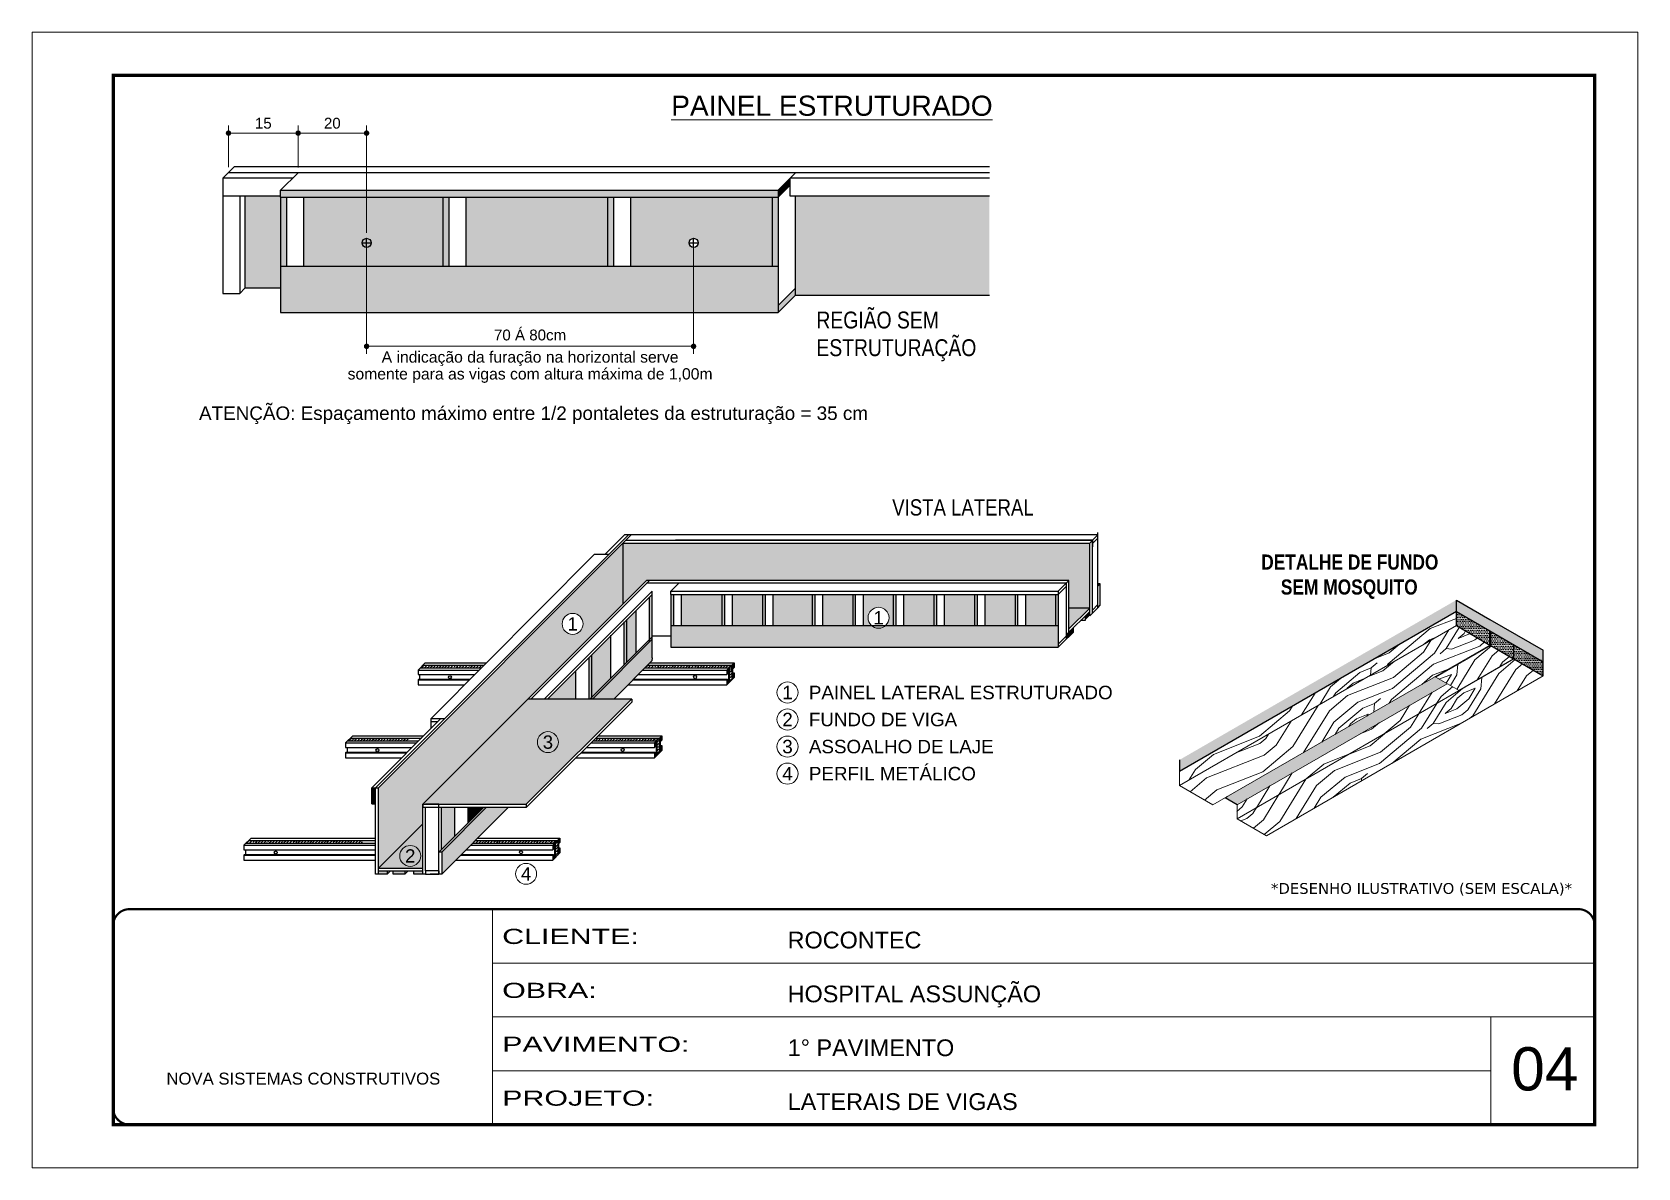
# Model space of a CAD drawing. Extents: x 137137 to 143418, y 10464 to 34486.
# Drawn here: x 141906 to 143391, y 33436 to 34486 of the extents above; entities that cross this region are included whole.
import ezdxf
from ezdxf.enums import TextEntityAlignment as Align

# ---------------------------------------------------------------- set-up
doc = ezdxf.new("R2010")
doc.units = 0
doc.linetypes.add('CONTINUO', pattern=[0])
doc.linetypes.add('DASHED', pattern=[0.75, 0.5, -0.25])
for name, color, linetype, lineweight in [('CARIMBO', 255, 'Continuous', 9), ('Demarcação 1', 251, 'Continuous', 9), ('Folhas', 255, 'Continuous', 9), ('fundo', 100, 'Continuous', 9), ('Madeira', 126, 'Continuous', 18), ('SARRAFO DE PRESSAO', 251, 'DASHED', 9)]:
    doc.layers.add(name, color=color, linetype=linetype, lineweight=lineweight)
for name, color, linetype in [('COTA', 241, 'Continuous'), ('HACHURA MADEIRAS', 1, 'Continuous'), ('material do compensado', 7, 'Continuous'), ('texto', 7, 'Continuous')]:
    doc.layers.add(name, color=color, linetype=linetype)
doc.layers.add('Demarcação 2', color=7, linetype='Continuous', lineweight=9, true_color=0xe0e0e0)
doc.styles.add('ARIAL', font='arial.ttf')
doc.styles.add('CESAR1', font='arial.ttf', dxfattribs={"oblique": 15})
doc.styles.add('ROMANC', font='techb___.ttf', dxfattribs={"height": 2.5})
doc.styles.get("Standard").update_dxf_attribs({"font": 'arial.ttf'})
doc.styles.add('stylellllll', font='verdana.ttf', dxfattribs={"height": 2})
doc.styles.add('Tecnologia', font='')
doc.styles.add('texto', font='ARIALN.TTF')
doc.styles.get('Tecnologia').set_extended_font_data('Forgotten Futurist')
doc.dimstyles.new('1x', dxfattribs={"dimtxt": 10, "dimasz": 5, "dimexe": 7, "dimexo": 5, "dimgap": 4, "dimtad": 1, "dimdec": 1, "dimdsep": 46, "dimtxsty": 'Standard', "dimblk": 'DOT', "dimcen": 0.09, "dimclrd": 4, "dimclre": 4, "dimclrt": 2, "dimadec": 0, "dimazin": 2, "dimtfac": 1, "dimtdec": 1, "dimtmove": 0, "dimatfit": 3, "dimldrblk": 'DOT', "dimfxl": 1, "dimtolj": 1, "dimtzin": 0, "dimlwd": 9, "dimlwe": 9, "dimarcsym": 0})
pattern_1 = [(45, (139684.7947, 82125.0667), (0.99436891, 3.64601934), [4.6875, -0.9375, 0, -0.9375])]
pattern_2 = [(355, (93558.12, 31088.22), (111.07494, 93.20294), [5.12645, -97.40264]), (85, (93602.1, 31120.39), (-93.20294, 111.07494), [10.2529, -92.27619]), (40, (93580.78, 31111.97), (8.936, 102.13894), [7.24881, -21.74642, 7.24881, -14.497615, 50.751904, -43.50449]), (40, (93552.566, 31083.56), (8.936, 102.13894), [7.24983, -14.49967, 7.24983, -115.99871]), (40, (93589.21, 31090.646), (8.936, 102.13894), [7.24983, -137.7482]), (40, (93598.976, 31084.645), (8.936, 102.13894), [7.24983, -137.7482]), (40, (93584.55, 31096.2), (8.936, 102.13894), [7.24983, -137.7482]), (40, (93579.89, 31101.75), (8.936, 102.13894), [14.49967, -130.49838]), (40, (93612.125, 31176.124), (8.936, 102.13894), [14.49967, -130.49838]), (40, (93570.12, 31107.754), (8.936, 102.13894), [28.99933, -115.99871]), (40, (93565.46, 31113.31), (8.936, 102.13894), [28.99933, -115.99871]), (40, (93634.53, 31138.14), (8.936, 102.13894), [28.99933, -115.99871]), (40, (93561.25, 31123.97), (8.936, 102.13894), [21.7497, -123.24834]), (40, (93542.16, 31141.08), (8.936, 102.13894), [21.7497, -123.24834]), (40, (93551.48, 31129.97), (8.936, 102.13894), [21.7497, -123.24834]), (40, (93620.55, 31154.8), (8.936, 102.13894), [36.24951, -108.74853]), (40, (93610.785, 31160.8), (8.936, 102.13894), [36.24951, -108.74853]), (40, (93618.765, 31134.375), (8.936, 102.13894), [50.74931, -94.24873]), (21.56505, (93569.228, 31097.54), (102.138945, -8.936), [11.4631, -217.79893]), (21.56505, (93592.336, 31126.395), (102.138945, -8.936), [11.4631, -217.79893]), (21.56505, (93586.336, 31116.628), (102.138945, -8.936), [11.4631, -217.79893]), (21.56505, (93563.227, 31087.773), (102.138945, -8.936), [22.9262, -206.33583]), (21.56505, (93587.676, 31131.95), (102.138945, -8.936), [34.3893, -194.87273]), (21.56505, (93577.91, 31137.95), (102.138945, -8.936), [45.8524, -183.40963]), (21.56505, (93568.14, 31143.95), (102.138945, -8.936), [45.8524, -183.40963]), (21.56505, (93555.5, 31175.93), (102.138945, -8.936), [45.8524, -183.40963]), (21.56505, (93554.61, 31165.718), (102.138945, -8.936), [57.3155, -171.94653]), (21.56505, (93558.82, 31155.057), (102.138945, -8.936), [57.3155, -171.94653]), (58.43495, (93590.996, 31111.074), (8.936, 102.138945), [11.4631, -217.79893]), (58.43495, (93574.78, 31102.2), (8.936, 102.138945), [11.4631, -217.79893]), (58.43495, (93558.12, 31088.22), (8.936, 102.138945), [22.9262, -206.33583]), (58.43495, (93590.1, 31100.86), (8.936, 102.138945), [22.9262, -206.33583]), (58.43495, (93547.46, 31084.006), (8.936, 102.138945), [34.3893, -194.87273]), (58.43495, (93537.246, 31084.9), (8.936, 102.138945), [45.8524, -183.40963]), (58.43495, (93629.617, 31081.965), (8.936, 102.138945), [45.8524, -183.40963]), (58.43495, (93594.762, 31095.306), (8.936, 102.138945), [45.8524, -183.40963]), (58.43495, (93614.297, 31083.305), (8.936, 102.138945), [57.3155, -171.94653]), (58.43495, (93604.53, 31089.306), (8.936, 102.138945), [57.3155, -171.94653])]
pattern_3 = [(0, (104450.6372, 23334.2683), (0.82275303, 1.645506056), [0, -1.645506056])]

msp = doc.modelspace()

# ---------------------------------------------------------------- texts
at = {"style": 'stylellllll'}
msp.add_text('*DESENHO ILUSTRATIVO (SEM ESCALA)*', height=10, dxfattribs=at).set_placement((143329.87, 33689.11), align=Align.RIGHT)
at = {"layer": 'CARIMBO', "linetype": 'Continuous', "ltscale": 2, "style": 'ARIAL'}
msp.add_text('%%UPAINEL ESTRUTURADO', height=18.59, dxfattribs=at).set_placement((142645.45, 34408.45), align=Align.CENTER)
at = {"layer": 'CARIMBO', "linetype": 'Continuous', "ltscale": 2, "style": 'texto'}
for s, height, p in [('REGIÃO SEM', 15.6, (142631.11, 34211.82)), ('ESTRUTURAÇÃO', 15.6, (142631.11, 34186.25)), ('VISTA LATERAL', 15, (142701.21, 34038.89))]:
    msp.add_text(s, height=height, dxfattribs=at).set_placement(p)
at = {"layer": 'CARIMBO', "color": 2, "style": 'ARIAL'}
for s, height, p in [('A indicação da furação na horizontal serve', 10.4, (142366.31, 34185.44)), ('somente para as vigas com altura máxima de 1,00m', 10.4, (142366.31, 34169.84)), ('ATENÇÃO: Espaçamento máximo entre 1/2 pontaletes da estruturação = 35 cm  ', 12.48, (142374.33, 34133.47))]:
    msp.add_text(s, height=height, dxfattribs=at).set_placement(p, align=Align.MIDDLE_CENTER)
at = {"layer": 'CARIMBO', "style": 'ARIAL'}
for s, height, p in [('1', 12.32, (142688.6, 33944.37)), ('1', 12.32, (142405.66, 33938.7)), ('1', 12.44, (142604.39, 33875.27)), ('2', 12.44, (142604.39, 33850.27)), ('3', 12.32, (142382.8, 33829.38)), ('3', 12.44, (142604.39, 33825.27)), ('4', 12.44, (142604.39, 33800.27)), ('2', 12.32, (142255.47, 33724.17)), ('4', 12.32, (142362.62, 33707.61))]:
    msp.add_text(s, height=height, dxfattribs=at).set_placement(p, align=Align.MIDDLE_CENTER)
at = {"layer": 'CARIMBO', "style": 'CESAR1'}
for s, p in [('PAINEL LATERAL ESTRUTURADO', (142624.16, 33875.27)), ('FUNDO DE VIGA', (142624.16, 33850.27)), ('ASSOALHO DE LAJE', (142624.16, 33825.27)), ('PERFIL METÁLICO', (142624.16, 33800.27))]:
    msp.add_text(s, height=12.436, dxfattribs=at).set_placement(p, align=Align.MIDDLE_LEFT)
at = {"layer": 'CARIMBO', "style": 'ARIAL'}
msp.add_text('04', height=40, dxfattribs=at).set_placement((143273.65, 33507.34))
at = {"layer": 'texto', "style": 'ROMANC'}
for s, p in [('DETALHE DE FUNDO ', (143126.6, 33995.85)), ('SEM MOSQUITO', (143123.86, 33972.8))]:
    msp.add_text(s, height=14, dxfattribs=at).set_placement(p, align=Align.MIDDLE_CENTER)

# ---------------------------------------------------------------- blocks, each defined once
blk = doc.blocks.new('9999999999')
at = {"color": 30, "linetype": 'CONTINUO'}
for p, q in [((98564.6, 34230.2), (98564.6, 34429.4)), ((98564.6, 34379.6), (99584, 34379.6)), ((98564.6, 34329.8), (99488, 34329.8)), ((99584, 34329.8), (99488, 34329.8)), ((99488, 34329.8), (99488, 34230.2)), ((98564.6, 34280), (99488, 34280))]:
    blk.add_line(p, q, dxfattribs=at)
at = {"color": 30, "linetype": 'CONTINUO', "const_width": 2}
blk.add_lwpolyline([(99584, 34230.2), (99584, 34414.4, 0.414214), (99569, 34429.4), (98229, 34429.4, 0.414214), (98214, 34414.4), (98214, 34245.2, 0.414214), (98229, 34230.2), (99584, 34230.2)], format="xyb", dxfattribs=at)
at = {"layer": 'Folhas'}
blk.add_lwpolyline([(98139, 34190.2), (99624, 34190.2), (99624, 35240.2), (98139, 35240.2)], close=True, dxfattribs=at)
at = {"layer": 'Folhas', "color": 30, "const_width": 3}
blk.add_lwpolyline([(98214, 34230.2), (99584, 34230.2), (99584, 35200.2), (98214, 35200.2)], close=True, dxfattribs=at)
at = {"color": 7, "linetype": 'Continuous', "ltscale": 5, "style": 'ARIAL'}
for s, height, p in [('ROCONTEC', 15.48, (98837.7, 34393.1)), ('HOSPITAL ASSUNÇÃO', 15.483, (98837.7, 34343.3)), ('1° PAVIMENTO', 15.483, (98837.7, 34293.5)), ('NOVA SISTEMAS CONSTRUTIVOS', 11.059, (98263.2, 34267.2)), ('LATERAIS DE VIGAS', 15.483, (98837.7, 34243.7))]:
    blk.add_text(s, height=height, dxfattribs=at).set_placement(p)
at = {"layer": 'Folhas', "color": 7, "style": 'Tecnologia', "width": 1.5}
for s, p in [('CLIENTE:', (98573.7, 34397.2)), ('OBRA:', (98573.7, 34347.3)), ('PAVIMENTO:', (98573.7, 34297.5)), ('PROJETO:', (98573.7, 34247.7))]:
    blk.add_text(s, height=14, dxfattribs=at).set_placement(p)
blk = doc.blocks.new('_Dot')
at = {"color": 0, "linetype": 'ByBlock', "lineweight": -2}
blk.add_line((-0.5, 0), (-1, 0), dxfattribs=at)
at = {"color": 0, "linetype": 'ByBlock', "const_width": 0.5}
blk.add_lwpolyline([(-0.25, 0, 1), (0.25, 0, 1)], format="xyb", close=True, dxfattribs=at)
blk = doc.blocks.new('*D8')
at = {"layer": 'COTA', "color": 4, "lineweight": 9, "transparency": 16777216}
for p, q in [((142087.4, 34361), (142087.4, 34399.4)), ((142151.8, 34360.6), (142151.8, 34399.4)), ((142092.4, 34392.4), (142146.8, 34392.4))]:
    blk.add_line(p, q, dxfattribs=at)
at = {"layer": 'Defpoints', "color": 0, "transparency": 16777216}
for p in [(142151.8, 34392.4), (142087.4, 34356), (142151.8, 34355.6)]:
    blk.add_point(p, dxfattribs=at)
at = {"layer": 'COTA', "color": 4, "lineweight": 9, "transparency": 16777216, "xscale": 5, "yscale": 5, "zscale": 5, "rotation": 180}
blk.add_blockref('_Dot', (142087.4, 34392.4), dxfattribs=at)
at = {"layer": 'COTA', "color": 4, "lineweight": 9, "transparency": 16777216, "xscale": 5, "yscale": 5, "zscale": 5}
blk.add_blockref('_Dot', (142151.8, 34392.4), dxfattribs=at)
at = {"layer": 'COTA', "color": 2, "transparency": 16777216, "insert": (142119.6, 34401.5), "char_height": 10, "attachment_point": 5}
blk.add_mtext('\\A1;15', dxfattribs=at)
blk = doc.blocks.new('*D9')
at = {"layer": 'COTA', "color": 4, "lineweight": 9, "transparency": 16777216}
for p, q in [((142151.8, 34360.6), (142151.8, 34399.4)), ((142215.1, 34300.1), (142215.1, 34399.4)), ((142156.8, 34392.4), (142210.1, 34392.4))]:
    blk.add_line(p, q, dxfattribs=at)
at = {"layer": 'Defpoints', "color": 0, "transparency": 16777216}
for p in [(142215.1, 34392.4), (142151.8, 34355.6), (142215.1, 34295.1)]:
    blk.add_point(p, dxfattribs=at)
at = {"layer": 'COTA', "color": 4, "lineweight": 9, "transparency": 16777216, "xscale": 5, "yscale": 5, "zscale": 5, "rotation": 180}
blk.add_blockref('_Dot', (142151.8, 34392.4), dxfattribs=at)
at = {"layer": 'COTA', "color": 4, "lineweight": 9, "transparency": 16777216, "xscale": 5, "yscale": 5, "zscale": 5}
blk.add_blockref('_Dot', (142215.1, 34392.4), dxfattribs=at)
at = {"layer": 'COTA', "color": 2, "transparency": 16777216, "insert": (142183.4, 34401.5), "char_height": 10, "attachment_point": 5}
blk.add_mtext('\\A1;20', dxfattribs=at)
blk = doc.blocks.new('*D10')
at = {"layer": 'COTA', "color": 4, "lineweight": 9, "transparency": 16777216}
for p, q in [((142215.1, 34290.1), (142215.1, 34188.3)), ((142517.5, 34290.1), (142517.5, 34188.3)), ((142220.1, 34195.3), (142512.5, 34195.3))]:
    blk.add_line(p, q, dxfattribs=at)
at = {"layer": 'Defpoints', "color": 0, "transparency": 16777216}
for p in [(142215.1, 34295.1), (142517.5, 34295.1), (142517.5, 34195.3)]:
    blk.add_point(p, dxfattribs=at)
at = {"layer": 'COTA', "color": 4, "lineweight": 9, "transparency": 16777216, "xscale": 5, "yscale": 5, "zscale": 5, "rotation": 180}
blk.add_blockref('_Dot', (142215.1, 34195.3), dxfattribs=at)
at = {"layer": 'COTA', "color": 4, "lineweight": 9, "transparency": 16777216, "xscale": 5, "yscale": 5, "zscale": 5}
blk.add_blockref('_Dot', (142517.5, 34195.3), dxfattribs=at)
at = {"layer": 'COTA', "color": 2, "transparency": 16777216, "insert": (142366.3, 34205.7), "char_height": 10, "attachment_point": 5}
blk.add_mtext('\\A1;70 Á 80cm', dxfattribs=at)

# ---------------------------------------------------------------- dimensions: what is measured, and where the dimension line sits
at = {"layer": 'COTA'}
for base, p1, p2, text, picture, middle in [((142151.8, 34392.41), (142087.37, 34355.99), (142151.8, 34355.61), '15', '*D8', (142119.59, 34401.52)), ((142215.08, 34392.41), (142151.8, 34355.61), (142215.08, 34295.14), '20', '*D9', (142183.44, 34401.52)), ((142517.54, 34195.31), (142215.08, 34295.14), (142517.54, 34295.14), '70 Á 80cm', '*D10', (142366.31, 34205.66))]:
    dim = msp.add_linear_dim(base=base, p1=p1, p2=p2, text=text, dimstyle='1x', dxfattribs=at)
    dim.commit()
    dim.dimension.update_dxf_attribs({"geometry": picture, "text_midpoint": middle})

# ---------------------------------------------------------------- hatches: boundary and pattern name
for points in [[(142606.98, 34344.4), (142606.98, 34350.77), (142595.63, 34339.52), (142595.63, 34333.14)], [(142438.03, 34269.43), (142443.36, 34269.43), (142443.36, 34333.14), (142438.03, 34333.14)], [(142883.89, 33946.08), (142883.89, 33950.28), (142879.66, 33946.08), (142879.66, 33941.89)], [(142868.72, 33935.24), (142862.74, 33929.3), (142862.74, 33925.11), (142868.72, 33931.04)], [(142223.5, 33787.26), (142219.83, 33787.26), (142219.83, 33772.4), (142223.5, 33772.4)]]:
    msp.add_hatch(color=256).paths.add_polyline_path(points)
at = {"linetype": 'ByBlock', "ltscale": 2}
for points in [[(142595.63, 34339.52), (142135.58, 34339.52), (142135.58, 34333.14), (142595.63, 34333.14)], [(142135.47, 34269.43), (142140.79, 34269.43), (142140.79, 34333.03), (142135.47, 34333.03)], [(142285.65, 34269.43), (142290.97, 34269.43), (142290.97, 34333.03), (142285.65, 34333.03)], [(142476.6, 33921.93), (142478.95, 33924.29), (142478.95, 33965.73), (142476.6, 33963.37)], [(142496.25, 33937.17), (142498.69, 33937.17), (142498.69, 33965.89), (142496.25, 33965.89)], [(142543.53, 33937.17), (142545.97, 33937.17), (142545.97, 33965.89), (142543.53, 33965.89)], [(142581.06, 33937.17), (142583.5, 33937.17), (142583.5, 33965.89), (142581.06, 33965.89)], [(142626.99, 33937.17), (142629.43, 33937.17), (142629.43, 33965.89), (142626.99, 33965.89)], [(142664.53, 33937.17), (142666.96, 33937.17), (142666.96, 33965.89), (142664.53, 33965.89)], [(142702.06, 33937.17), (142704.5, 33937.17), (142704.5, 33965.89), (142702.06, 33965.89)], [(142739.59, 33937.17), (142742.03, 33937.17), (142742.03, 33965.89), (142739.59, 33965.89)], [(142777.13, 33937.17), (142779.56, 33937.17), (142779.56, 33965.89), (142777.13, 33965.89)], [(142814.66, 33937.17), (142817.1, 33937.17), (142817.1, 33965.89), (142814.66, 33965.89)], [(142852.19, 33937.17), (142854.63, 33937.17), (142854.63, 33965.89), (142852.19, 33965.89)], [(142893.52, 33975.87), (142891.5, 33975.87), (142891.5, 33973.64)], [(142453.26, 33901.07), (142455.61, 33903.43), (142455.61, 33942.72), (142453.26, 33940.37)], [(142476.71, 33922.04), (142476.71, 33924.52), (142423.31, 33871.12), (142423.31, 33869.23), (142423.9, 33869.23)], [(142423.2, 33909.98), (142420.85, 33907.63), (142420.85, 33869.13), (142423.2, 33869.13)], [(142326.04, 33769.11), (142323.47, 33769.11), (142282.02, 33727.65), (142284.58, 33727.65)], [(142308.83, 33754.46), (142311.18, 33756.82), (142311.18, 33769), (142308.83, 33769)]]:
    msp.add_hatch(color=256, dxfattribs=at).paths.add_polyline_path(points)
h = msp.add_hatch(color=256)
h.paths.add_polyline_path([(142595.63, 34232.89), (142595.63, 34226.51), (142611.86, 34242.6), (142611.86, 34248.98)])
h.paths.add_polyline_path([(142590.31, 34269.43), (142595.63, 34269.43), (142595.63, 34333.14), (142590.31, 34333.14)])
at = {"linetype": 'Continuous', "ltscale": 1.5}
h = msp.add_hatch(dxfattribs=at)
h.set_pattern_fill('ANSI36', color=256, scale=15, style=0)
h.set_pattern_definition(pattern_1)
h.paths.add_polyline_path([(142267.26, 33900.56), (142264.76, 33898.05), (142321.32, 33898.05), (142323.81, 33900.56)])
h = msp.add_hatch(dxfattribs=at)
h.set_pattern_fill('ANSI36', color=256, scale=15, style=0)
h.set_pattern_definition(pattern_1)
h.paths.add_polyline_path([(142552.95, 33900.56), (142475.22, 33900.56), (142472.72, 33898.05), (142550.45, 33898.05)])
h.paths.add_polyline_path([(142552.95, 33900.56), (142550.45, 33898.05), (142550.45, 33884.44), (142552.95, 33886.94)])
h = msp.add_hatch(dxfattribs=at)
h.set_pattern_fill('ANSI36', color=256, scale=15, style=0)
h.set_pattern_definition(pattern_1)
h.paths.add_polyline_path([(142200.28, 33833.19), (142197.78, 33830.68), (142254.34, 33830.68), (142256.84, 33833.19)])
h = msp.add_hatch(dxfattribs=at)
h.set_pattern_fill('ANSI36', color=256, scale=15, style=0)
h.set_pattern_definition(pattern_1)
h.paths.add_polyline_path([(142485.97, 33833.19), (142483.47, 33830.68), (142483.47, 33817.07), (142485.97, 33819.57)])
h.paths.add_polyline_path([(142426.97, 33833.19), (142424.46, 33830.68), (142483.47, 33830.68), (142485.97, 33833.19)])
h = msp.add_hatch(dxfattribs=at)
h.set_pattern_fill('ANSI36', color=256, scale=15, style=0)
h.set_pattern_definition(pattern_1)
h.paths.add_polyline_path([(142106.21, 33738.56), (142103.7, 33736.06), (142211.18, 33736.06), (142211.18, 33738.56)])
h = msp.add_hatch(dxfattribs=at)
h.set_pattern_fill('ANSI36', color=256, scale=15, style=0)
h.set_pattern_definition(pattern_1)
h.paths.add_polyline_path([(142391.9, 33738.56), (142389.39, 33736.06), (142389.39, 33722.45), (142391.9, 33724.95)])
h.paths.add_polyline_path([(142315.8, 33738.56), (142313.29, 33736.06), (142389.39, 33736.06), (142391.9, 33738.56)])
at = {"linetype": 'ByBlock', "ltscale": 2}
h = msp.add_hatch(color=256, dxfattribs=at)
h.paths.add_polyline_path([(142234.28, 33710.27), (142226.06, 33710.27), (142226.06, 33707.35), (142234.28, 33707.35)])
h.paths.add_polyline_path([(142250.58, 33710.27), (142239.79, 33710.27), (142239.79, 33707.35), (142250.58, 33707.35)])
h.paths.add_polyline_path([(142267.13, 33710.27), (142258.91, 33710.27), (142258.91, 33707.35), (142267.13, 33707.35)])
at = {"layer": 'Demarcação 1'}
h = msp.add_hatch(color=256, dxfattribs=at)
h.paths.add_polyline_path([(142245.79, 33724.17, 1), (142265.15, 33724.17, 1)], flags=17)
h.paths.add_polyline_path([(142267.13, 33771.87), (142452.17, 33956.91), (142452.17, 34013.38), (142452.17, 34013.38), (142226.06, 33787.27), (142226.06, 33712.84), (142267.13, 33753.9)])
h.paths.add_polyline_path([(142395.99, 33938.7, -1), (142415.34, 33938.7, -1)], flags=16)
h.paths.add_polyline_path([(142247.59, 33714.92), (142263.35, 33714.92), (142263.35, 33733.47), (142247.59, 33733.47)], flags=24)
h.paths.add_polyline_path([(142397.79, 33929.45), (142413.54, 33929.45), (142413.54, 33948.01), (142397.79, 33948.01)], flags=24)
for points in [[(142452.17, 33956.91), (142474.11, 33978.85), (142864.67, 33978.85), (142864.67, 33953.22), (142883.89, 33953.22), (142883.89, 34013.38), (142452.17, 34013.38)], [(142864.67, 33953.22), (142864.67, 33934.17), (142883.89, 33953.22)]]:
    msp.add_hatch(color=256, dxfattribs=at).paths.add_polyline_path(points)
h = msp.add_hatch(color=256, dxfattribs=at)
h.paths.add_polyline_path([(142226.06, 33712.84), (142267.13, 33712.84), (142267.13, 33753.9)])
h.paths.add_polyline_path([(142245.79, 33724.17, -1), (142265.15, 33724.17, -1)], flags=16)
h.paths.add_polyline_path([(142247.59, 33714.92), (142263.35, 33714.92), (142263.35, 33733.47), (142247.59, 33733.47)], flags=24)
at = {"layer": 'Demarcação 2'}
for points in [[(142135.58, 34333.14), (142135.58, 34333.14), (142135.58, 34333.14), (142135.58, 34334.2), (142102.58, 34334.2), (142102.58, 34248.98), (142135.58, 34248.98)], [(142611.86, 34334.2), (142611.86, 34242.6), (142791.14, 34242.6), (142791.14, 34334.2)], [(142157.13, 34269.43), (142285.76, 34269.43), (142285.76, 34333.14), (142157.13, 34333.14)], [(142307.31, 34269.43), (142438.03, 34269.43), (142438.03, 34333.14), (142307.31, 34333.14)], [(142595.63, 34269.43), (142135.58, 34269.43), (142135.58, 34232.89), (142135.58, 34226.51), (142595.63, 34226.51)], [(142506.22, 33937.17), (142543.63, 33937.17), (142543.63, 33965.99), (142506.22, 33965.99)], [(142553.5, 33937.17), (142581.17, 33937.17), (142581.17, 33965.99), (142553.5, 33965.99)], [(142591.03, 33937.17), (142627.1, 33937.17), (142627.1, 33965.99), (142591.03, 33965.99)], [(142636.97, 33937.17), (142664.63, 33937.17), (142664.63, 33965.99), (142636.97, 33965.99)], [(142712.03, 33937.17), (142739.7, 33937.17), (142739.7, 33965.99), (142712.03, 33965.99)], [(142749.57, 33937.17), (142777.23, 33937.17), (142777.23, 33965.99), (142749.57, 33965.99)], [(142787.1, 33937.17), (142814.77, 33937.17), (142814.77, 33965.99), (142787.1, 33965.99)], [(142824.63, 33937.17), (142852.3, 33937.17), (142852.3, 33965.99), (142824.63, 33965.99)], [(142455.72, 33903.53), (142464.39, 33912.2), (142464.39, 33951.16), (142455.72, 33942.49)], [(142854.74, 33937.17), (142695.07, 33937.17, -0.3830345), (142682.14, 33937.17), (142496.36, 33937.17), (142496.36, 33917.17), (142854.74, 33917.17)], [(142423.31, 33871.12), (142441.05, 33888.86), (142441.05, 33927.82), (142423.31, 33910.09)], [(142479.06, 33907.31), (142479.06, 33924.39), (142423.9, 33869.23), (142443.9, 33869.23), (142479.05, 33904.39)], [(142382.46, 33869.23), (142408.64, 33869.23), (142408.64, 33895.41)], [(142284.37, 33730), (142296.61, 33742.25), (142296.61, 33769.11), (142284.37, 33769.11)], [(142346.34, 33769.11), (142340.85, 33769.11), (142326.04, 33769.11), (142284.58, 33727.65), (142284.58, 33707.35)], [(142311.29, 33756.92), (142323.47, 33769.11), (142311.29, 33769.11)]]:
    msp.add_hatch(color=256, dxfattribs=at).paths.add_polyline_path(points)
h = msp.add_hatch(color=256, dxfattribs=at)
h.paths.add_polyline_path([(142513.36, 34290.96, -1), (142521.72, 34290.96, -1)], flags=16)
h.paths.add_polyline_path([(142459.58, 34269.43), (142590.31, 34269.43), (142590.31, 34333.14), (142459.58, 34333.14)])
h = msp.add_hatch(color=256, dxfattribs=at)
h.paths.add_polyline_path([(142698.28, 33944.37, -1), (142678.93, 33944.37, -1)], flags=16)
h.paths.add_polyline_path([(142680.73, 33935.12), (142696.48, 33935.12), (142696.48, 33953.67), (142680.73, 33953.67)], flags=24)
h.paths.add_polyline_path([(142674.5, 33937.17), (142702.17, 33937.17), (142702.17, 33965.99), (142674.5, 33965.99)])
h = msp.add_hatch(color=256, dxfattribs=at)
h.paths.add_polyline_path([(142267.13, 33771.87), (142269.7, 33771.87), (142282.02, 33771.87), (142362.77, 33771.87), (142460.13, 33869.23), (142364.49, 33869.23)])
h.paths.add_polyline_path([(142374.87, 33819.86), (142390.73, 33819.86), (142390.73, 33838.74), (142374.87, 33838.74)], flags=24)
at = {"layer": 'fundo'}
h = msp.add_hatch(color=252, dxfattribs=at)
h.dxf.hatch_style = 1
h.paths.add_polyline_path([(142966.78, 33812.89), (142966.78, 33802.23), (143222.93, 33950.12), (143222.93, 33960.77)])
h = msp.add_hatch(color=252, dxfattribs=at)
h.dxf.hatch_style = 1
h.paths.add_polyline_path([(143254.01, 33942.83), (143222.93, 33960.77), (143222.93, 33950.12), (143254.01, 33932.18), (143303.34, 33903.69), (143303.34, 33914.35)])
h = msp.add_hatch(color=252, dxfattribs=at)
h.dxf.hatch_style = 1
h.paths.add_polyline_path([(143214.3, 33883.38), (143203.93, 33889.37), (143203.93, 33890.24), (143009.14, 33777.78), (143020.06, 33771.47)])
at = {"layer": 'HACHURA MADEIRAS'}
h = msp.add_hatch(dxfattribs=at)
h.set_pattern_fill('DOTS', scale=1.036539)
h.set_pattern_definition(pattern_3)
h.paths.add_polyline_path([(143254.01, 33919.15), (143254.01, 33932.18), (143222.93, 33950.12), (143222.93, 33937.1)])
h = msp.add_hatch(dxfattribs=at)
h.set_pattern_fill('DOTS', scale=1.036539)
h.set_pattern_definition(pattern_3)
h.paths.add_polyline_path([(143254.76, 33931.74), (143254.76, 33918.72), (143275.9, 33906.51), (143275.9, 33919.53)])
h = msp.add_hatch(dxfattribs=at)
h.set_pattern_fill('DOTS', scale=1.036539)
h.set_pattern_definition(pattern_3)
h.paths.add_polyline_path([(143276.2, 33919.36), (143276.2, 33906.34), (143303.34, 33890.67), (143303.34, 33903.69)])
at = {"layer": 'Madeira'}
h = msp.add_hatch(dxfattribs=at)
h.set_pattern_fill('PATRON00077', color=256, scale=102.529099, angle=355, pattern_type=2)
h.set_pattern_definition(pattern_2)
h.paths.add_polyline_path([(142966.78, 33802.23), (142966.78, 33789.21), (143222.93, 33937.1), (143222.93, 33950.12)])
h = msp.add_hatch(dxfattribs=at)
h.set_pattern_fill('PATRON00077', color=256, scale=102.529099, angle=355, pattern_type=2)
h.set_pattern_definition([(355, (124660.64, -38152.35), (111.07494, 93.20294), [5.12645, -97.40264]), (85, (124704.62, -38120.18), (-93.20294, 111.07494), [10.25291, -92.27619]), (40, (124683.3, -38128.6), (8.936, 102.138945), [7.248807, -21.74642, 7.248807, -14.497615, 50.751904, -43.504487]), (40, (124655.084, -38157.01), (8.936, 102.138945), [7.24983, -14.499665, 7.24983, -115.99871]), (40, (124691.73, -38149.924), (8.936, 102.138945), [7.24983, -137.74821]), (40, (124701.494, -38155.924), (8.936, 102.138945), [7.24983, -137.74821]), (40, (124687.07, -38144.37), (8.936, 102.138945), [7.24983, -137.74821]), (40, (124682.406, -38138.816), (8.936, 102.138945), [14.49967, -130.49838]), (40, (124714.64, -38064.446), (8.936, 102.138945), [14.49967, -130.49838]), (40, (124672.64, -38132.816), (8.936, 102.138945), [28.99933, -115.99871]), (40, (124667.98, -38127.26), (8.936, 102.138945), [28.99933, -115.99871]), (40, (124737.05, -38102.43), (8.936, 102.138945), [28.99933, -115.99871]), (40, (124663.766, -38116.6), (8.936, 102.138945), [21.7497, -123.24834]), (40, (124644.68, -38099.49), (8.936, 102.138945), [21.7497, -123.24834]), (40, (124654, -38110.6), (8.936, 102.138945), [21.7497, -123.24834]), (40, (124723.07, -38085.77), (8.936, 102.138945), [36.24951, -108.74853]), (40, (124713.3, -38079.77), (8.936, 102.138945), [36.24951, -108.74853]), (40, (124721.28, -38106.195), (8.936, 102.138945), [50.74931, -94.24873]), (21.56505, (124671.746, -38143.03), (102.138945, -8.936), [11.4631, -217.79893]), (21.56505, (124694.854, -38114.175), (102.138945, -8.936), [11.4631, -217.79893]), (21.56505, (124688.854, -38123.94), (102.138945, -8.936), [11.4631, -217.79893]), (21.56505, (124665.745, -38152.797), (102.138945, -8.936), [22.9262, -206.33583]), (21.56505, (124690.194, -38108.62), (102.138945, -8.936), [34.3893, -194.87273]), (21.56505, (124680.427, -38102.62), (102.138945, -8.936), [45.8524, -183.40963]), (21.56505, (124670.66, -38096.62), (102.138945, -8.936), [45.8524, -183.40963]), (21.56505, (124658.02, -38064.64), (102.138945, -8.936), [45.8524, -183.40963]), (21.56505, (124657.126, -38074.85), (102.138945, -8.936), [57.31551, -171.94653]), (21.56505, (124661.34, -38085.513), (102.138945, -8.936), [57.31551, -171.94653]), (58.43495, (124693.514, -38129.496), (8.936, 102.138945), [11.4631, -217.79893]), (58.43495, (124677.3, -38138.37), (8.936, 102.138945), [11.4631, -217.79893]), (58.43495, (124660.64, -38152.35), (8.936, 102.138945), [22.9262, -206.33583]), (58.43495, (124692.62, -38139.71), (8.936, 102.138945), [22.9262, -206.33583]), (58.43495, (124649.977, -38156.563), (8.936, 102.138945), [34.3893, -194.87273]), (58.43495, (124639.764, -38155.67), (8.936, 102.138945), [45.8524, -183.40963]), (58.43495, (124732.135, -38158.605), (8.936, 102.138945), [45.8524, -183.40963]), (58.43495, (124697.28, -38145.264), (8.936, 102.138945), [45.8524, -183.40963]), (58.43495, (124716.815, -38157.265), (8.936, 102.138945), [57.31551, -171.94653]), (58.43495, (124707.047, -38151.264), (8.936, 102.138945), [57.31551, -171.94653])])
h.paths.add_polyline_path([(142966.78, 33789.21), (142997.86, 33771.27), (143254.01, 33919.15), (143222.93, 33937.1)])
h = msp.add_hatch(dxfattribs=at)
h.set_pattern_fill('PATRON00077', color=256, scale=102.529099, angle=355, pattern_type=2)
h.set_pattern_definition([(355, (93536.16, 31100.96), (111.07494, 93.20294), [5.12645, -97.40264]), (85, (93580.14, 31133.13), (-93.20294, 111.07494), [10.2529, -92.27619]), (40, (93558.82, 31124.71), (8.936, 102.13894), [7.24881, -21.74642, 7.24881, -14.497615, 50.751904, -43.50449]), (40, (93530.6, 31096.3), (8.936, 102.13894), [7.24983, -14.49967, 7.24983, -115.99871]), (40, (93567.244, 31103.385), (8.936, 102.13894), [7.24983, -137.7482]), (40, (93577.01, 31097.385), (8.936, 102.13894), [7.24983, -137.7482]), (40, (93562.584, 31108.94), (8.936, 102.13894), [7.24983, -137.7482]), (40, (93557.924, 31114.49), (8.936, 102.13894), [14.49967, -130.49838]), (40, (93590.16, 31188.86), (8.936, 102.13894), [14.49967, -130.49838]), (40, (93548.16, 31120.49), (8.936, 102.13894), [28.99933, -115.99871]), (40, (93543.5, 31126.05), (8.936, 102.13894), [28.99933, -115.99871]), (40, (93612.57, 31150.88), (8.936, 102.13894), [28.99933, -115.99871]), (40, (93539.28, 31136.71), (8.936, 102.13894), [21.7497, -123.24834]), (40, (93520.196, 31153.816), (8.936, 102.13894), [21.7497, -123.24834]), (40, (93529.52, 31142.71), (8.936, 102.13894), [21.7497, -123.24834]), (40, (93598.59, 31167.54), (8.936, 102.13894), [36.24951, -108.74853]), (40, (93588.82, 31173.54), (8.936, 102.13894), [36.24951, -108.74853]), (40, (93596.8, 31147.114), (8.936, 102.13894), [50.74931, -94.24873]), (21.56505, (93547.263, 31110.28), (102.138945, -8.936), [11.4631, -217.79893]), (21.56505, (93570.37, 31139.134), (102.138945, -8.936), [11.4631, -217.79893]), (21.56505, (93564.37, 31129.367), (102.138945, -8.936), [11.4631, -217.79893]), (21.56505, (93541.263, 31100.512), (102.138945, -8.936), [22.9262, -206.33583]), (21.56505, (93565.71, 31144.688), (102.138945, -8.936), [34.3893, -194.87273]), (21.56505, (93555.945, 31150.69), (102.138945, -8.936), [45.8524, -183.40963]), (21.56505, (93546.178, 31156.69), (102.138945, -8.936), [45.8524, -183.40963]), (21.56505, (93533.538, 31188.67), (102.138945, -8.936), [45.8524, -183.40963]), (21.56505, (93532.644, 31178.457), (102.138945, -8.936), [57.3155, -171.94653]), (21.56505, (93536.857, 31167.796), (102.138945, -8.936), [57.3155, -171.94653]), (58.43495, (93569.03, 31123.813), (8.936, 102.138945), [11.4631, -217.79893]), (58.43495, (93552.817, 31114.94), (8.936, 102.138945), [11.4631, -217.79893]), (58.43495, (93536.156, 31100.96), (8.936, 102.138945), [22.9262, -206.33583]), (58.43495, (93568.14, 31113.6), (8.936, 102.138945), [22.9262, -206.33583]), (58.43495, (93525.495, 31096.746), (8.936, 102.138945), [34.3893, -194.87273]), (58.43495, (93515.28, 31097.64), (8.936, 102.138945), [45.8524, -183.40963]), (58.43495, (93607.653, 31094.704), (8.936, 102.138945), [45.8524, -183.40963]), (58.43495, (93572.8, 31108.045), (8.936, 102.138945), [45.8524, -183.40963]), (58.43495, (93592.332, 31096.044), (8.936, 102.138945), [57.3155, -171.94653]), (58.43495, (93582.565, 31102.045), (8.936, 102.138945), [57.3155, -171.94653])])
h.paths.add_polyline_path([(143225.07, 33877.16), (143275.9, 33906.51), (143254.24, 33919.08), (143203.93, 33889.37)])
h = msp.add_hatch(dxfattribs=at)
h.set_pattern_fill('PATRON00077', color=256, scale=102.529099, angle=355, pattern_type=2)
h.set_pattern_definition(pattern_2)
h.paths.add_polyline_path([(143047.21, 33742.79), (143303.34, 33890.67), (143276.2, 33906.34), (143020.15, 33758.51)])
h = msp.add_hatch(dxfattribs=at)
h.set_pattern_fill('PATRON00077', color=256, scale=102.529099, angle=355, pattern_type=2)
h.set_pattern_definition(pattern_2)
h.paths.add_polyline_path([(143225.43, 33876.95), (143214.15, 33883.46), (143019.99, 33771.44), (143020.06, 33758.45)])

# ---------------------------------------------------------------- linework, layer by layer
at = {"linetype": 'ByBlock', "ltscale": 2}
for p, q in [((142082.15, 34350.77), (142092.59, 34361.21)), ((142082.15, 34350.77), (142082.15, 34334.2)), ((142151.8, 34355.61), (142135.58, 34339.52)), ((142611.86, 34355.61), (142595.63, 34339.52)), ((142606.98, 34334.2), (142606.98, 34350.77)), ((142082.15, 34334.2), (142082.15, 34244.15)), ((142097.75, 34334.2), (142097.75, 34244.15)), ((142102.58, 34334.2), (142102.58, 34248.98)), ((142135.58, 34339.52), (142595.63, 34339.52)), ((142135.58, 34333.14), (142135.58, 34339.52)), ((142606.98, 34344.4), (142595.63, 34333.14)), ((142595.63, 34339.52), (142595.63, 34226.51)), ((142611.86, 34242.6), (142611.86, 34334.2)), ((142135.58, 34333.14), (142135.58, 34226.51)), ((142135.58, 34333.14), (142135.58, 34232.89)), ((142135.58, 34333.14), (142595.63, 34333.14)), ((142140.9, 34333.14), (142140.9, 34269.43)), ((142157.13, 34269.43), (142157.13, 34333.14)), ((142285.76, 34333.14), (142285.76, 34269.43)), ((142291.09, 34333.14), (142291.09, 34269.43)), ((142307.31, 34269.43), (142307.31, 34333.14)), ((142438.03, 34333.14), (142438.03, 34269.43)), ((142443.36, 34333.14), (142443.36, 34269.43)), ((142459.58, 34269.43), (142459.58, 34333.14)), ((142590.31, 34333.14), (142590.31, 34269.43)), ((142097.75, 34244.15), (142102.58, 34248.98)), ((142135.58, 34248.98), (142102.58, 34248.98)), ((142135.58, 34248.98), (142102.58, 34248.98)), ((142611.86, 34248.98), (142595.63, 34232.89)), ((142611.86, 34242.6), (142595.63, 34226.51)), ((142891.5, 34018.08), (142886.45, 34013.07)), ((142367.06, 33869.23), (142476.67, 33978.85)), ((142862.17, 33976.28), (142864.67, 33978.85)), ((142476.71, 33922.04), (142476.71, 33963.48)), ((142479.06, 33907.31), (142479.06, 33965.83)), ((142503.79, 33976.28), (142496.36, 33968.91)), ((142496.36, 33968.91), (142854.74, 33968.91)), ((142496.36, 33966), (142496.36, 33968.91)), ((142496.36, 33966), (142496.36, 33917.17)), ((142496.36, 33966), (142496.36, 33937.17)), ((142496.36, 33965.99), (142854.74, 33965.99)), ((142498.8, 33966), (142498.8, 33937.17)), ((142506.22, 33937.17), (142506.22, 33966)), ((142543.63, 33966), (142543.63, 33937.17)), ((142546.07, 33966), (142546.07, 33937.17)), ((142553.5, 33937.17), (142553.5, 33966)), ((142581.17, 33966), (142581.17, 33937.17)), ((142583.61, 33966), (142583.61, 33937.17)), ((142591.03, 33937.17), (142591.03, 33966)), ((142627.1, 33966), (142627.1, 33937.17)), ((142629.54, 33966), (142629.54, 33937.17)), ((142636.97, 33937.17), (142636.97, 33966)), ((142664.63, 33966), (142664.63, 33937.17)), ((142667.07, 33966), (142667.07, 33937.17)), ((142674.5, 33937.17), (142674.5, 33966)), ((142702.17, 33965.99), (142702.17, 33937.17)), ((142704.6, 33965.99), (142704.6, 33937.17)), ((142712.03, 33937.17), (142712.03, 33965.99)), ((142739.7, 33965.99), (142739.7, 33937.17)), ((142742.14, 33965.99), (142742.14, 33937.17)), ((142749.57, 33937.17), (142749.57, 33965.99)), ((142777.23, 33965.99), (142777.23, 33937.17)), ((142779.67, 33965.99), (142779.67, 33937.17)), ((142787.1, 33937.17), (142787.1, 33965.99)), ((142814.77, 33965.99), (142814.77, 33937.17)), ((142817.2, 33965.99), (142817.2, 33937.17)), ((142824.63, 33937.17), (142824.63, 33965.99)), ((142852.3, 33965.99), (142852.3, 33937.17)), ((142862.17, 33976.28), (142854.74, 33968.91)), ((142862.17, 33973.36), (142854.74, 33965.99)), ((142854.74, 33968.91), (142854.74, 33965.99)), ((142854.74, 33965.99), (142854.74, 33917.17)), ((142862.17, 33976.28), (142862.17, 33924.54)), ((142891.5, 33973.64), (142893.52, 33975.87)), ((142893.52, 33975.87), (142891.5, 33975.87)), ((142893.52, 33955.87), (142893.52, 33975.87)), ((142464.39, 33912.2), (142464.39, 33951.16)), ((142891.5, 33953.64), (142883.89, 33946.08)), ((142891.5, 33953.64), (142893.52, 33955.87)), ((142453.37, 33901.18), (142453.37, 33940.48)), ((142455.72, 33903.53), (142455.72, 33942.83)), ((142479.06, 33926.87), (142421.42, 33869.23)), ((142441.05, 33888.86), (142441.05, 33928.16)), ((142496.36, 33927.46), (142479.06, 33927.46)), ((142862.17, 33927.46), (142854.74, 33920.09)), ((142862.17, 33924.54), (142854.74, 33917.17)), ((142868.72, 33931.04), (142858.34, 33920.74)), ((142864.67, 33927.03), (142862.17, 33924.54)), ((142269.33, 33902.62), (142325.87, 33902.62)), ((142420.96, 33869.23), (142420.96, 33907.73)), ((142423.31, 33869.23), (142423.31, 33910.09)), ((142477.29, 33902.62), (142555.02, 33902.62)), ((142479.06, 33907.31), (142479.05, 33904.39)), ((142262.69, 33895.98), (142262.69, 33891.79)), ((142262.69, 33895.98), (142305.93, 33895.98)), ((142262.69, 33895.98), (142319.27, 33895.98)), ((142262.69, 33891.79), (142315.1, 33891.79)), ((142264.13, 33891.79), (142264.13, 33887.56)), ((142264.76, 33898.05), (142321.32, 33898.05)), ((142267.26, 33900.56), (142323.81, 33900.56)), ((142466.45, 33891.79), (142548.38, 33891.79)), ((142470.65, 33895.98), (142548.38, 33895.98)), ((142472.72, 33898.05), (142550.45, 33898.05)), ((142475.22, 33900.56), (142552.95, 33900.56)), ((142548.38, 33895.98), (142548.38, 33891.79)), ((142549.02, 33895.71), (142549.02, 33892.43)), ((142549.82, 33896.51), (142549.82, 33884.59)), ((142550.45, 33898.05), (142550.45, 33884.44)), ((142552.95, 33900.56), (142552.95, 33886.94)), ((142553.58, 33900.27), (142553.58, 33888.34)), ((142553.58, 33897.81), (142554.4, 33897.81)), ((142553.58, 33893.56), (142555.02, 33893.56)), ((142553.58, 33892.94), (142554.4, 33892.94)), ((142553.58, 33889.16), (142554.4, 33889.16)), ((142554.4, 33901.09), (142554.4, 33897.81)), ((142554.4, 33892.94), (142554.4, 33889.16)), ((142262.69, 33886.92), (142310.26, 33886.92)), ((142262.69, 33882.37), (142292.4, 33882.37)), ((142262.69, 33882.37), (142305.73, 33882.37)), ((142263.33, 33887.56), (142310.89, 33887.56)), ((142457.03, 33882.37), (142548.38, 33882.37)), ((142461.58, 33886.92), (142548.38, 33886.92)), ((142462.22, 33887.56), (142549.02, 33887.56)), ((142549.02, 33884.59), (142549.82, 33884.59)), ((142460.25, 33869.23), (142460.25, 33866.47)), ((142274.83, 33842.26), (142274.83, 33851.28)), ((142274.83, 33848.36), (142280.93, 33848.36)), ((142195.71, 33828.61), (142238.95, 33828.61)), ((142195.71, 33828.61), (142261.18, 33828.61)), ((142195.71, 33828.61), (142195.71, 33824.42)), ((142197.78, 33830.68), (142263.24, 33830.68)), ((142200.28, 33833.19), (142265.75, 33833.19)), ((142202.35, 33835.25), (142267.82, 33835.25)), ((142422.38, 33828.61), (142481.4, 33828.61)), ((142424.44, 33830.68), (142483.47, 33830.68)), ((142426.95, 33833.19), (142485.97, 33833.19)), ((142429.02, 33835.25), (142488.04, 33835.25)), ((142481.4, 33828.61), (142481.4, 33824.42)), ((142482.04, 33828.34), (142482.04, 33825.06)), ((142482.84, 33829.14), (142482.84, 33817.22)), ((142483.47, 33830.68), (142483.47, 33817.07)), ((142485.97, 33833.19), (142485.97, 33819.57)), ((142486.6, 33832.9), (142486.6, 33820.97)), ((142486.6, 33830.44), (142487.42, 33830.44)), ((142487.42, 33833.72), (142487.42, 33830.44)), ((142195.71, 33824.42), (142256.98, 33824.42)), ((142195.71, 33819.55), (142252.11, 33819.55)), ((142195.71, 33815), (142225.42, 33815)), ((142195.71, 33815), (142247.56, 33815)), ((142196.35, 33820.19), (142252.75, 33820.19)), ((142197.15, 33824.42), (142197.15, 33820.19)), ((142408.76, 33815), (142481.4, 33815)), ((142413.31, 33819.55), (142481.4, 33819.55)), ((142413.95, 33820.19), (142482.04, 33820.19)), ((142418.18, 33824.42), (142481.4, 33824.42)), ((142482.04, 33817.22), (142482.84, 33817.22)), ((142486.6, 33826.19), (142488.04, 33826.19)), ((142486.6, 33825.57), (142487.42, 33825.57)), ((142486.6, 33821.79), (142487.42, 33821.79)), ((142487.42, 33825.57), (142487.42, 33821.79)), ((142219.83, 33772.4), (142219.83, 33787.26)), ((142223.5, 33787.27), (142226.06, 33787.27)), ((142219.83, 33772.4), (142223.5, 33772.4)), ((142267.13, 33771.87), (142269.7, 33771.87)), ((142272.91, 33769.11), (142340.85, 33769.11)), ((142282.02, 33710.27), (142282.02, 33769.11)), ((142284.37, 33730), (142284.37, 33768.97)), ((142296.61, 33742.25), (142296.61, 33769.11)), ((142308.93, 33754.57), (142308.93, 33769.11)), ((142311.29, 33756.92), (142311.29, 33769.11)), ((142362.77, 33771.87), (142362.77, 33769.11)), ((142108.28, 33740.63), (142223.5, 33740.63)), ((142317.86, 33740.63), (142393.97, 33740.63)), ((142101.64, 33733.99), (142197.84, 33733.99)), ((142101.64, 33733.99), (142223.5, 33733.99)), ((142101.64, 33733.99), (142101.64, 33729.8)), ((142101.64, 33729.8), (142223.5, 33729.8)), ((142101.64, 33724.93), (142223.5, 33724.93)), ((142102.27, 33725.57), (142223.5, 33725.57)), ((142103.08, 33729.8), (142103.08, 33725.57)), ((142103.7, 33736.06), (142223.5, 33736.06)), ((142106.21, 33738.56), (142223.5, 33738.56)), ((142302.16, 33724.93), (142387.32, 33724.93)), ((142302.8, 33725.57), (142387.96, 33725.57)), ((142307.03, 33729.8), (142387.32, 33729.8)), ((142311.22, 33733.99), (142387.32, 33733.99)), ((142313.29, 33736.06), (142389.39, 33736.06)), ((142315.8, 33738.56), (142391.9, 33738.56)), ((142387.32, 33733.99), (142387.32, 33729.8)), ((142387.96, 33733.71), (142387.96, 33730.44)), ((142388.77, 33734.52), (142388.77, 33722.59)), ((142389.39, 33736.06), (142389.39, 33722.45)), ((142391.9, 33738.56), (142391.9, 33724.95)), ((142392.52, 33738.27), (142392.52, 33726.35)), ((142392.52, 33735.82), (142393.34, 33735.82)), ((142392.52, 33731.57), (142393.97, 33731.57)), ((142392.52, 33730.95), (142393.34, 33730.95)), ((142392.52, 33727.17), (142393.34, 33727.17)), ((142393.34, 33739.09), (142393.34, 33735.82)), ((142393.34, 33730.95), (142393.34, 33727.17)), ((142101.64, 33720.38), (142197.84, 33720.38)), ((142101.64, 33720.38), (142223.5, 33720.38)), ((142282.02, 33710.27), (142282.02, 33707.35)), ((142297.61, 33720.38), (142387.32, 33720.38)), ((142387.96, 33722.59), (142388.77, 33722.59))]:
    msp.add_line(p, q, dxfattribs=at)
for p, q in [((142146.93, 34350.77), (142082.15, 34350.77)), ((142791.14, 34355.61), (142086.98, 34355.61)), ((142791.14, 34361.21), (142092.59, 34361.21)), ((142791.14, 34350.77), (142606.98, 34350.77)), ((142135.58, 34334.2), (142082.15, 34334.2)), ((142791.14, 34334.2), (142606.98, 34334.2)), ((142135.45, 34269.43), (142595.63, 34269.43)), ((142082.15, 34244.15), (142097.75, 34244.15)), ((142135.58, 34226.51), (142595.63, 34226.51)), ((142891.5, 33955.87), (142891.5, 34023.24)), ((142457.22, 34021), (142223.5, 33787.27)), ((142459.79, 34021), (142226.06, 33787.27)), ((142453.56, 34021), (142435.47, 34002.9)), ((142452.17, 34013.38), (142883.89, 34013.38)), ((142452.17, 34013.38), (142452.17, 33956.91)), ((142891.5, 34021), (142453.56, 34021)), ((142454.74, 34015.95), (142886.45, 34015.95)), ((142886.45, 34015.95), (142500.84, 34015.95)), ((142886.45, 34015.95), (142883.89, 34013.38)), ((142883.89, 33946.08), (142883.89, 34013.38)), ((142891.5, 34021), (142886.45, 34015.95)), ((142886.45, 33948.63), (142886.45, 34015.95)), ((142886.45, 34015.95), (142886.45, 34009.79)), ((142891.5, 33953.64), (142891.5, 34021)), ((142425.57, 34002.9), (142274.83, 33851.28)), ((142439.13, 34002.9), (142425.57, 34002.9)), ((142474.11, 33978.85), (142267.13, 33771.87)), ((142864.67, 33978.85), (142474.11, 33978.85)), ((142864.67, 33927.03), (142864.67, 33978.85)), ((142379.38, 33869.23), (142479.06, 33968.91)), ((142382.46, 33869.23), (142479.06, 33965.83)), ((142862.17, 33976.28), (142474.11, 33976.28)), ((142479.06, 33917.17), (142479.06, 33968.91)), ((142883.89, 33950.28), (142862.74, 33929.3)), ((142883.89, 33953.22), (142864.67, 33934.17)), ((142891.5, 33956.56), (142886.45, 33951.51)), ((142496.36, 33937.17), (142854.74, 33937.17)), ((142868.72, 33931.04), (142868.72, 33935.24)), ((142879.66, 33941.89), (142875.43, 33941.89)), ((142879.66, 33946.08), (142879.66, 33941.89)), ((142479.05, 33924.39), (142423.9, 33869.23)), ((142269.33, 33902.62), (142262.69, 33895.98)), ((142479.05, 33904.39), (142443.9, 33869.23)), ((142496.36, 33917.17), (142854.74, 33917.17)), ((142555.02, 33902.62), (142548.38, 33895.98)), ((142408.64, 33869.23), (142408.64, 33895.41)), ((142549.02, 33892.43), (142548.38, 33891.79)), ((142555.02, 33889.01), (142548.38, 33882.37)), ((142549.82, 33896.51), (142549.02, 33895.71)), ((142554.4, 33901.09), (142553.58, 33900.27)), ((142554.4, 33889.16), (142553.58, 33888.34)), ((142555.02, 33898.43), (142554.4, 33897.81)), ((142555.02, 33893.56), (142554.4, 33892.94)), ((142549.82, 33884.59), (142549.02, 33883.78)), ((142362.77, 33771.87), (142460.13, 33869.23)), ((142362.89, 33769.11), (142460.25, 33866.47)), ((142460.25, 33869.23), (142364.49, 33869.23)), ((142283.85, 33851.28), (142219.83, 33787.27)), ((142274.83, 33851.28), (142287.51, 33851.28)), ((142202.35, 33835.25), (142195.71, 33828.61)), ((142488.04, 33835.25), (142481.4, 33828.61)), ((142482.84, 33829.14), (142482.04, 33828.34)), ((142487.42, 33833.72), (142486.6, 33832.9)), ((142488.04, 33831.06), (142487.42, 33830.44)), ((142482.04, 33825.06), (142481.4, 33824.42)), ((142488.04, 33821.64), (142481.4, 33815)), ((142482.84, 33817.22), (142482.04, 33816.41)), ((142487.42, 33821.79), (142486.6, 33820.97)), ((142488.04, 33826.19), (142487.42, 33825.57)), ((142219.83, 33787.26), (142223.5, 33787.26)), ((142223.5, 33710.27), (142223.5, 33787.27)), ((142226.06, 33707.35), (142226.06, 33787.27)), ((142267.13, 33707.35), (142267.13, 33771.87)), ((142267.13, 33771.87), (142362.77, 33771.87)), ((142267.13, 33771.87), (142267.13, 33769.11)), ((142267.13, 33769.11), (142274.04, 33769.11)), ((142282.02, 33771.87), (142269.7, 33771.87)), ((142269.7, 33710.27), (142269.7, 33769.11)), ((142269.7, 33769.11), (142269.7, 33768.79)), ((142282.02, 33707.35), (142282.02, 33771.87)), ((142323.47, 33769.11), (142282.02, 33727.65)), ((142346.34, 33769.11), (142284.58, 33707.35)), ((142326.04, 33769.11), (142284.58, 33727.65)), ((142340.85, 33769.11), (142362.89, 33769.11)), ((142108.28, 33740.63), (142101.64, 33733.99)), ((142267.13, 33753.9), (142226.06, 33712.84)), ((142393.97, 33740.63), (142387.32, 33733.99)), ((142284.58, 33727.65), (142282.02, 33727.65)), ((142284.58, 33727.65), (142284.58, 33707.35)), ((142387.96, 33730.44), (142387.32, 33729.8)), ((142393.97, 33727.02), (142387.32, 33720.38)), ((142388.77, 33734.52), (142387.96, 33733.71)), ((142393.34, 33739.09), (142392.52, 33738.27)), ((142393.34, 33727.17), (142392.52, 33726.35)), ((142393.97, 33736.44), (142393.34, 33735.82)), ((142393.97, 33731.57), (142393.34, 33730.95)), ((142223.5, 33707.35), (142223.5, 33710.27)), ((142226.06, 33712.84), (142267.13, 33712.84)), ((142226.06, 33710.27), (142267.13, 33710.27)), ((142226.06, 33710.27), (142234.28, 33710.27)), ((142234.28, 33710.27), (142234.28, 33707.35)), ((142234.28, 33707.35), (142237.2, 33710.27)), ((142239.79, 33710.27), (142250.58, 33710.27)), ((142239.79, 33707.35), (142239.79, 33710.27)), ((142250.58, 33707.35), (142253.5, 33710.27)), ((142250.58, 33710.27), (142250.58, 33707.35)), ((142258.91, 33710.27), (142267.13, 33710.27)), ((142258.91, 33707.35), (142258.91, 33710.27)), ((142269.7, 33710.27), (142269.7, 33707.35)), ((142282.02, 33710.27), (142269.7, 33710.27)), ((142388.77, 33722.59), (142387.96, 33721.79)), ((142234.28, 33707.35), (142223.5, 33707.35)), ((142250.58, 33707.35), (142239.79, 33707.35)), ((142269.7, 33707.35), (142258.91, 33707.35)), ((142269.7, 33707.35), (142282.02, 33707.35)), ((142284.58, 33707.35), (142273.8, 33707.35))]:
    msp.add_line(p, q)
at = {"linetype": 'Continuous', "ltscale": 1.5}
for p, q in [((142210.9, 34290.96), (142219.27, 34290.96)), ((142215.08, 34286.78), (142215.08, 34295.14)), ((142513.36, 34290.96), (142521.72, 34290.96)), ((142517.54, 34286.78), (142517.54, 34295.14)), ((142611.86, 34242.6), (142791.14, 34242.6))]:
    msp.add_line(p, q, dxfattribs=at)
at = {"color": 0}
msp.add_line((142883.89, 33953.22), (142864.67, 33953.22), dxfattribs=at)
at = {"ltscale": 2}
for p, q in [((142555.02, 33902.62), (142555.02, 33898.43)), ((142555.02, 33893.56), (142555.02, 33889.01)), ((142263.33, 33887.56), (142262.69, 33886.92)), ((142262.69, 33886.92), (142262.69, 33882.37)), ((142549.02, 33887.56), (142548.38, 33886.92)), ((142548.38, 33886.92), (142548.38, 33882.37)), ((142549.02, 33887.56), (142549.02, 33883.78)), ((142488.04, 33835.25), (142488.04, 33831.06)), ((142196.35, 33820.19), (142195.71, 33819.55)), ((142195.71, 33819.55), (142195.71, 33815)), ((142482.04, 33820.19), (142481.4, 33819.55)), ((142481.4, 33819.55), (142481.4, 33815)), ((142482.04, 33820.19), (142482.04, 33816.41)), ((142488.04, 33826.19), (142488.04, 33821.64)), ((142393.97, 33740.63), (142393.97, 33736.44)), ((142102.27, 33725.57), (142101.64, 33724.93)), ((142101.64, 33724.93), (142101.64, 33720.38)), ((142387.96, 33725.57), (142387.32, 33724.93)), ((142387.32, 33724.93), (142387.32, 33720.38)), ((142387.96, 33725.57), (142387.96, 33721.79)), ((142393.97, 33731.57), (142393.97, 33727.02))]:
    msp.add_line(p, q, dxfattribs=at)
at = {"linetype": 'Continuous', "ltscale": 1.5}
for centre in [(142215.08, 34290.96), (142517.54, 34290.96)]:
    msp.add_circle(centre, 4.18, dxfattribs=at)
at = {"linetype": 'ByBlock', "ltscale": 2}
for centre in [(142292.14, 33889.4), (142518.92, 33889.59), (142225.16, 33822.03), (142451.94, 33822.22), (142131.09, 33727.41), (142357.87, 33727.6)]:
    msp.add_circle(centre, 1.38, dxfattribs=at)
at = {"layer": 'CARIMBO'}
for centre, radius in [((142405.66, 33938.7), 9.68), ((142688.6, 33944.37), 9.68), ((142604.39, 33875.27), 9.77), ((142604.39, 33850.27), 9.77), ((142382.8, 33829.38), 9.68), ((142604.39, 33825.27), 9.77), ((142604.39, 33800.27), 9.77), ((142255.47, 33724.17), 9.68), ((142362.62, 33707.61), 9.68)]:
    msp.add_circle(centre, radius, dxfattribs=at)
at = {"layer": 'Madeira'}
for p, q in [((143222.93, 33937.1), (142966.78, 33789.21)), ((143254.01, 33919.15), (142997.86, 33771.27)), ((143254.76, 33918.72), (143203.93, 33889.37)), ((143276.2, 33906.34), (143020.06, 33758.45)), ((143275.9, 33906.51), (143225.07, 33877.16)), ((143303.34, 33890.67), (143047.2, 33742.78)), ((143203.93, 33889.37), (143225.37, 33876.99)), ((143214.3, 33883.38), (143020.06, 33771.47)), ((142966.78, 33789.21), (142966.78, 33802.23)), ((142966.78, 33789.21), (142997.86, 33771.27)), ((143020.06, 33758.45), (143020.06, 33771.47)), ((143020.06, 33758.45), (143047.2, 33742.78))]:
    msp.add_line(p, q, dxfattribs=at)
at = {"layer": 'material do compensado'}
for p, q in [((143222.93, 33950.12), (142966.78, 33802.23)), ((143222.93, 33937.1), (143222.93, 33960.77)), ((143222.93, 33960.77), (143254.01, 33942.83)), ((143222.93, 33950.12), (143254.01, 33932.18)), ((143222.93, 33937.1), (143254.01, 33919.15)), ((143254.01, 33942.83), (143303.34, 33914.35)), ((143254.01, 33932.18), (143303.34, 33903.69)), ((143254.01, 33919.15), (143254.01, 33932.18)), ((143254.76, 33918.72), (143254.76, 33931.74)), ((143254.76, 33918.72), (143275.9, 33906.51)), ((143275.9, 33906.51), (143275.9, 33919.53)), ((143276.2, 33906.34), (143276.2, 33919.36)), ((143276.2, 33906.34), (143303.34, 33890.67)), ((143303.34, 33890.67), (143303.34, 33914.35)), ((143203.93, 33889.37), (143203.93, 33890.24)), ((142966.78, 33812.89), (142966.78, 33802.23)), ((143020.06, 33771.47), (143009.14, 33777.78))]:
    msp.add_line(p, q, dxfattribs=at)

# ---------------------------------------------------------------- block references
at = {"layer": 'SARRAFO DE PRESSAO', "color": 6, "linetype": 'ByBlock'}
msp.add_blockref('9999999999', (43766.81, -754.43), dxfattribs=at)

msp.set_redraw_order([(e.dxf.handle, doc.entitydb.next_handle()) for e in msp.query("TEXT MTEXT ATTDEF DIMENSION ARC_DIMENSION")])  # texts and dimensions are drawn at this point

doc.saveas('drawing.dxf')
